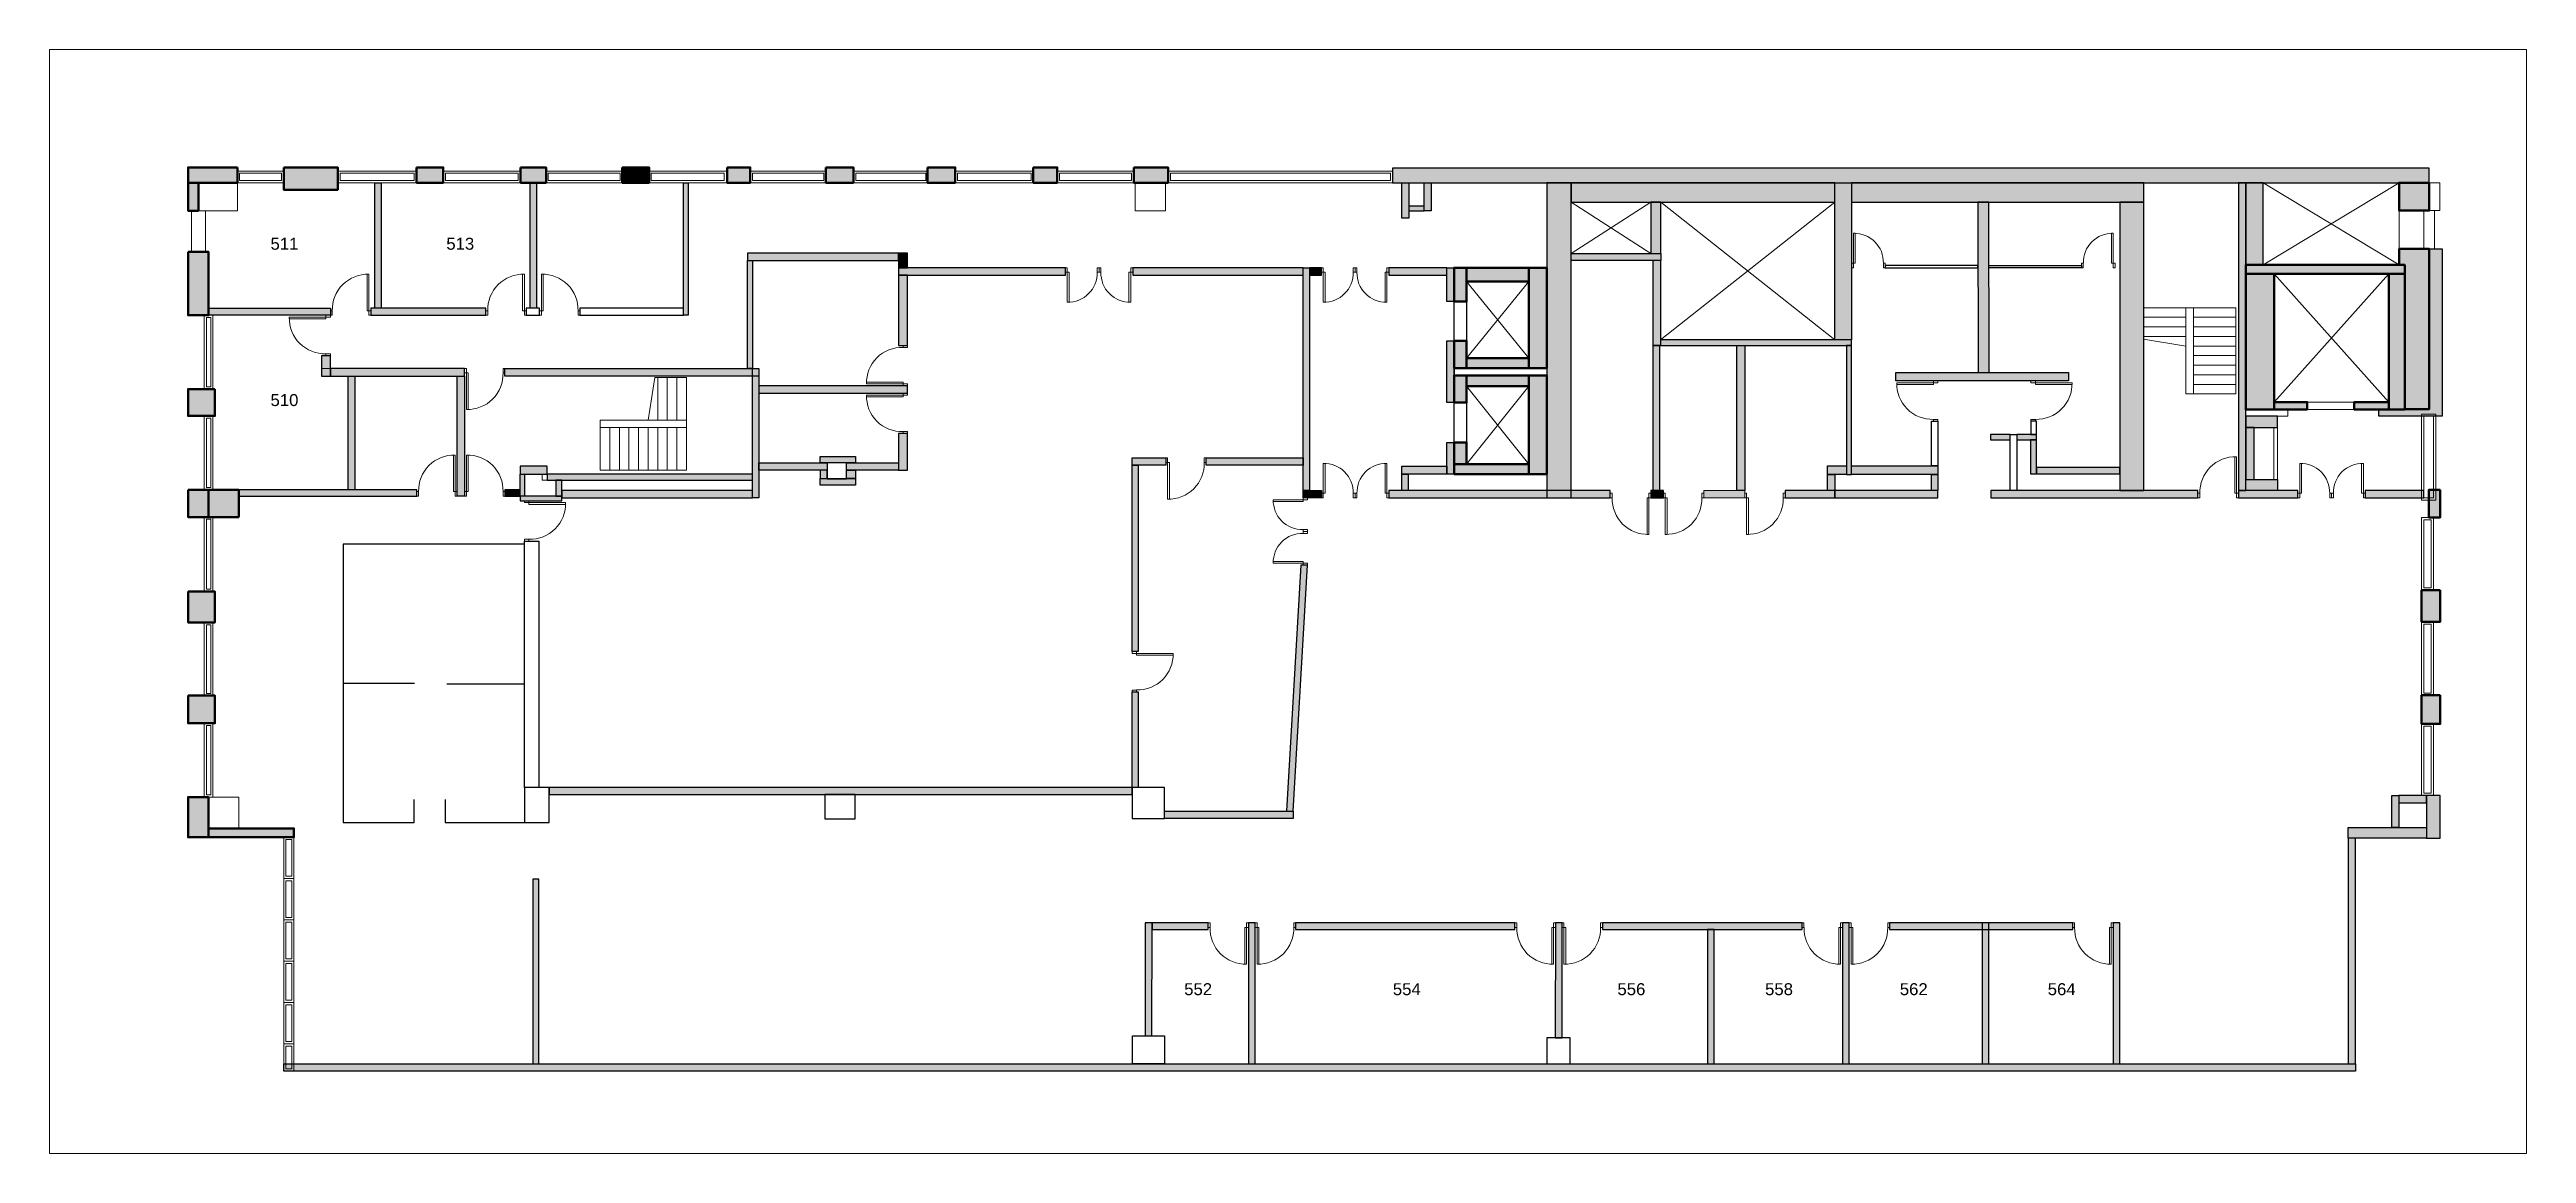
# Model space of a CAD drawing. Header units: millimetres. Extents: x 828494 to 5219521, y -272453 to 431064.
# Drawn here: x 2578504 to 2633695, y 48938 to 73535 of the extents above; entities that cross this region are included whole.
import ezdxf

# ---------------------------------------------------------------- set-up
doc = ezdxf.new("R2010")
doc.units = ezdxf.units.MM
doc.header["$LTSCALE"] = 5
doc.header["$MEASUREMENT"] = 0
doc.linetypes.add('1', pattern=[0])
for name, color, linetype, lineweight in [('Column-Mobius', 1, 'Continuous', 35), ('Elevation dark-Mobius', 40, 'Continuous', 18), ('Off-Mobius', 131, 'Continuous', 9), ('Sheet anno-Mobius', 7, '1', 13), ('Wall 150-Mobius', 50, 'Continuous', 30)]:
    doc.layers.add(name, color=color, linetype=linetype, lineweight=lineweight)
doc.styles.add('mobius1', font='arial.ttf')

msp = doc.modelspace()

# ---------------------------------------------------------------- texts
at = {"layer": 'Elevation dark-Mobius', "char_height": 266.7, "attachment_point": 1, "style": 'mobius1'}
for s, insert in [('511', (2583428, 69341.5)), ('513', (2587345, 69341.5)), ('510', (2583428, 65858.3)), ('552', (2603786.5, 52731.8)), ('554', (2608436, 52731.8)), ('556', (2613440.5, 52731.8)), ('558', (2616730, 52731.8)), ('562', (2619732, 52731.8)), ('564', (2623027.5, 52731.8))]:
    msp.add_mtext_dynamic_manual_height_columns(s, width=2395.5, gutter_width=1, heights=[0], dxfattribs=dict(at, insert=insert))

# ---------------------------------------------------------------- blocks, each defined once
blk = doc.blocks.new('*U73')
for points in [[(-900, 100), (-858, 100), (-858, 0), (-900, 0)], [(0, 100), (-42, 100), (-42, 0), (0, 0)], [(-42, 0), (-42, -816), (-82, -816), (-82, 0)]]:
    blk.add_lwpolyline(points, close=True)
blk.add_arc((-65, -23), 793, 178.3123, 271.6877)
blk = doc.blocks.new('*U74')
for points in [[(0, 100), (42, 100), (42, 0), (0, 0)], [(900, 100), (858, 100), (858, 0), (900, 0)], [(42, 0), (42, -816), (82, -816), (82, 0)]]:
    blk.add_lwpolyline(points, close=True)
blk.add_arc((65, -23), 793, 268.3123, 1.6877)
blk = doc.blocks.new('*U77')
for points in [[(42, 0), (42, 816), (82, 816), (82, 0)], [(0, -100), (42, -100), (42, 0), (0, 0)], [(900, -100), (858, -100), (858, 0), (900, 0)]]:
    blk.add_lwpolyline(points, close=True)
blk.add_arc((65, 23), 793, 358.3123, 91.6877)
blk = doc.blocks.new('*U78')
for points in [[(-750, 100), (-708, 100), (-708, 0), (-750, 0)], [(0, 100), (-42, 100), (-42, 0), (0, 0)], [(-42, 0), (-42, -666), (-82, -666), (-82, 0)]]:
    blk.add_lwpolyline(points, close=True)
blk.add_arc((-61, -19), 647, 178.3123, 271.6877)
blk = doc.blocks.new('*U79')
for points in [[(-42, 0), (-42, 816), (-82, 816), (-82, 0)], [(-900, -100), (-858, -100), (-858, 0), (-900, 0)], [(0, -100), (-42, -100), (-42, 0), (0, 0)]]:
    blk.add_lwpolyline(points, close=True)
blk.add_arc((-65, 23), 793, 88.3123, 181.6877)
blk = doc.blocks.new('*U80')
for points in [[(42, 0), (42, 816), (82, 816), (82, 0)], [(0, -100), (42, -100), (42, 0), (0, 0)], [(900, -100), (858, -100), (858, 0), (900, 0)]]:
    blk.add_lwpolyline(points, close=True)
blk.add_arc((65, 23), 793, 358.3123, 91.6877)
blk = doc.blocks.new('*U81')
for points in [[(0, 100), (42, 100), (42, 0), (0, 0)], [(900, 100), (858, 100), (858, 0), (900, 0)], [(42, 0), (42, -816), (82, -816), (82, 0)]]:
    blk.add_lwpolyline(points, close=True)
blk.add_arc((65, -23), 793, 268.3123, 1.6877)
blk = doc.blocks.new('*U82')
for points in [[(-900, 100), (-858, 100), (-858, 0), (-900, 0)], [(0, 100), (-42, 100), (-42, 0), (0, 0)], [(-42, 0), (-42, -816), (-82, -816), (-82, 0)]]:
    blk.add_lwpolyline(points, close=True)
blk.add_arc((-65, -23), 793, 178.3123, 271.6877)
blk = doc.blocks.new('*U83')
for points in [[(-42, 0), (-42, 666), (-82, 666), (-82, 0)], [(-750, -100), (-708, -100), (-708, 0), (-750, 0)], [(0, -100), (-42, -100), (-42, 0), (0, 0)]]:
    blk.add_lwpolyline(points, close=True)
blk.add_arc((-61, 19), 647, 88.3123, 181.6877)
blk = doc.blocks.new('*U75')
for points in [[(-42, 0), (-42, 816), (-82, 816), (-82, 0)], [(-900, -100), (-858, -100), (-858, 0), (-900, 0)], [(0, -100), (-42, -100), (-42, 0), (0, 0)]]:
    blk.add_lwpolyline(points, close=True)
blk.add_arc((-65, 23), 793, 88.3123, 181.6877)
blk = doc.blocks.new('*U84')
for points in [[(-750, 100), (-708, 100), (-708, 0), (-750, 0)], [(0, 100), (-42, 100), (-42, 0), (0, 0)], [(-42, 0), (-42, -666), (-82, -666), (-82, 0)]]:
    blk.add_lwpolyline(points, close=True)
blk.add_arc((-61, -19), 647, 178.3123, 271.6877)

# ---------------------------------------------------------------- hatches: boundary and pattern name
at = {"layer": 'Sheet anno-Mobius', "true_color": 0x000000}
h = msp.add_hatch(color=18, dxfattribs=at)
h.dxf.hatch_style = 1
h.paths.add_polyline_path([(2582689.3, 70909.4), (2581592.1, 70909.4), (2581592.1, 70566.8), (2582689.3, 70566.8)])
h.paths.add_polyline_path([(2581821.3, 70566.8), (2581592.1, 70566.8), (2581592.1, 69944.7), (2581821.3, 69944.7)])
h.paths.add_polyline_path([(2583723.8, 70909.4), (2584927.5, 70909.4), (2584927.5, 70412.6), (2583723.8, 70412.6)])
h.paths.add_polyline_path([(2586681.7, 70909.4), (2587275, 70909.4), (2587275, 70566.8), (2586681.7, 70566.8)])
h.paths.add_polyline_path([(2588999.6, 70909.4), (2589567.4, 70909.4), (2589567.4, 70566.8), (2588999.6, 70566.8)])
h.paths.add_polyline_path([(2591263.7, 70909.4), (2591862, 70909.4), (2591862, 70566.8), (2591263.7, 70566.8)], flags=17)
h.paths.add_polyline_path([(2591263.7, 70909.4), (2591862, 70909.4), (2591862, 70566.8), (2591263.7, 70566.8)], flags=17)
h.paths.add_polyline_path([(2593601.6, 70909.4), (2594116.4, 70909.4), (2594116.4, 70566.8), (2593601.6, 70566.8)])
h.paths.add_polyline_path([(2595803.3, 70909.4), (2596417.6, 70909.4), (2596417.6, 70566.8), (2595803.3, 70566.8)])
h.paths.add_polyline_path([(2598064.4, 70909.4), (2598683.7, 70909.4), (2598683.7, 70566.8), (2598064.4, 70566.8)])
h.paths.add_polyline_path([(2600424.5, 70909.4), (2600959.6, 70909.4), (2600959.6, 70566.8), (2600424.5, 70566.8)])
h.paths.add_polyline_path([(2602661.8, 70909.4), (2603428.8, 70909.4), (2603428.8, 70566.8), (2602661.8, 70566.8)])
h.paths.add_polyline_path([(2610080, 68363), (2611463, 68363), (2611463, 68672.5), (2610080, 68672.5)])
h.paths.add_polyline_path([(2609802, 67917.5), (2610080, 67917.5), (2610080, 68672.5), (2609802, 68672.5)])
h.paths.add_polyline_path([(2611865.5, 68672.5), (2611463, 68672.5), (2611463, 66439.2), (2611865.5, 66439.2)])
h.paths.add_polyline_path([(2611463, 66439.2), (2610080, 66439.2), (2610080, 66656), (2611463, 66656)])
h.paths.add_polyline_path([(2609802, 66439.2), (2610080, 66439.2), (2610080, 67045.5), (2609802, 67045.5)])
h.paths.add_polyline_path([(2610080, 66036), (2611463, 66036), (2611463, 66273.2), (2610080, 66273.2)])
h.paths.add_polyline_path([(2609802, 65667), (2610080, 65667), (2610080, 66273.2), (2609802, 66273.2)])
h.paths.add_polyline_path([(2611865.5, 66273.2), (2611463, 66273.2), (2611463, 64076), (2611865.5, 64076)])
h.paths.add_polyline_path([(2611463, 64076), (2609802, 64076), (2609802, 64292.8), (2611463, 64292.8)])
h.paths.add_polyline_path([(2609802, 64292.8), (2610080, 64292.8), (2610080, 64780), (2609802, 64780)])
h.paths.add_polyline_path([(2630982.5, 68734.5), (2627439.5, 68734.5), (2627439.5, 68535.5), (2630982.5, 68535.5)])
h.paths.add_polyline_path([(2628076, 68535.5), (2627439.5, 68535.5), (2627439.5, 65514.5), (2628076, 65514.5)])
h.paths.add_polyline_path([(2630982.5, 68535.5), (2630626, 68535.5), (2630626, 65514.5), (2630982.5, 65514.5)])
h.paths.add_polyline_path([(2628809, 65514.5), (2628076, 65514.5), (2628076, 65680), (2628809, 65680)])
h.paths.add_polyline_path([(2630626, 65514.5), (2629856.8, 65514.5), (2629856.8, 65680), (2630626, 65680)])
h.paths.add_polyline_path([(2631527.1, 70566.8), (2630858, 70566.8), (2630858, 69948.5), (2631527.1, 69948.5)])
h.paths.add_polyline_path([(2631775.5, 63727.5), (2631521, 63727.5), (2631521, 63108.5), (2631775.5, 63108.5)])
h.paths.add_polyline_path([(2631775.5, 61489), (2631357.5, 61489), (2631357.5, 60784.5), (2631775.5, 60784.5)])
h.paths.add_polyline_path([(2631775.5, 59146.5), (2631357.5, 59146.5), (2631357.5, 58509.5), (2631775.5, 58509.5)])
edge = h.paths.add_edge_path()
edge.add_line((2631410, 69092.5), (2630858, 69092.5))
edge.add_line((2630858, 69092.5), (2630858, 68734.5))
edge.add_line((2630858, 68734.5), (2630982.5, 68734.5))
edge.add_line((2630982.5, 68734.5), (2630982.5, 65525))
edge.add_line((2630982.5, 65525), (2631528, 65525))
edge.add_line((2631528, 65525), (2631528, 69092.5))
edge.add_line((2631528, 69092.5), (2630866.5, 69092.5))
h = msp.add_hatch(color=18, dxfattribs=at)
h.dxf.hatch_style = 1
h.paths.add_polyline_path([(2585893, 70566.8), (2585754.5, 70566.8), (2585754.5, 67772), (2585893, 67772)])
h.paths.add_polyline_path([(2584762.5, 67713.5), (2584762.5, 67772), (2582046.3, 67772), (2582046.3, 67613.5), (2582146, 67613.5), (2584762.5, 67613.5)])
h.paths.add_polyline_path([(2588225.6, 67772), (2585662.5, 67772), (2585662.5, 67613.5), (2588225.6, 67613.5)])
h.paths.add_polyline_path([(2589352.8, 70566.8), (2589214.3, 70566.8), (2589214.3, 67772), (2589352.8, 67772)])
h.paths.add_polyline_path([(2592736, 70566.8), (2592631, 70566.8), (2592631, 67613.5), (2592736, 67613.5)])
h.paths.add_polyline_path([(2608431, 70566.8), (2631527.1, 70566.8), (2631527.1, 70889.4), (2608431, 70889.4)])
h.paths.add_polyline_path([(2608789, 69779.5), (2608635.5, 69779.5), (2608635.5, 70566.8), (2608789, 70566.8)])
h.paths.add_polyline_path([(2609286, 69939), (2609132.5, 69939), (2609132.5, 70566.8), (2609286, 70566.8)])
h.paths.add_polyline_path([(2608789, 69939), (2609132.5, 69939), (2609132.5, 70043.5), (2608789, 70043.5)])
h.paths.add_polyline_path([(2609802, 67917.5), (2610080, 67917.5), (2610080, 68672.5), (2609802, 68672.5)])
h.paths.add_polyline_path([(2609636, 68672.5), (2609802, 68672.5), (2609802, 67917.5), (2609636, 67917.5)])
h.paths.add_polyline_path([(2608343.5, 68510), (2609636, 68510), (2609636, 68672.5), (2608343.5, 68672.5)])
h.paths.add_polyline_path([(2609636, 67045.5), (2609802, 67045.5), (2609802, 65667), (2609636, 65667)])
h.paths.add_polyline_path([(2608635.5, 64254.5), (2609636, 64254.5), (2609636, 64076), (2608635.5, 64076)])
h.paths.add_polyline_path([(2609636, 64780), (2609802, 64780), (2609802, 64076), (2609636, 64076)])
h.paths.add_polyline_path([(2608343.5, 63547), (2613281.5, 63547), (2613281.5, 63710), (2608343.5, 63710)])
h.paths.add_polyline_path([(2608635.5, 64076), (2608774, 64076), (2608774, 63710), (2608635.5, 63710)])
h.paths.add_polyline_path([(2606575, 63710), (2606436.5, 63710), (2606436.5, 68672.5), (2606575, 68672.5)])
h.paths.add_polyline_path([(2588652, 66430.5), (2594308.5, 66430.5), (2594308.5, 66258.6), (2588652, 66258.6)])
h.paths.add_polyline_path([(2594308.5, 63547), (2594167.5, 63547), (2594167.5, 66258.6), (2594308.5, 66258.6)])
h.paths.add_polyline_path([(2589592, 63942), (2594167.5, 63942), (2594167.5, 64075.5), (2589592, 64075.5)])
h.paths.add_polyline_path([(2589922.5, 63942), (2589785, 63942), (2589785, 63583), (2589922.5, 63583)])
h.paths.add_polyline_path([(2589592, 64252), (2588993.5, 64252), (2588993.5, 64075.5), (2589592, 64075.5)])
h.paths.add_polyline_path([(2588993.5, 64075.5), (2589086.5, 64075.5), (2589086.5, 63583), (2588993.5, 63583)])
h.paths.add_polyline_path([(2588993.5, 63481.5), (2589922.5, 63481.5), (2589922.5, 63583), (2588993.5, 63583)])
h = msp.add_hatch(color=18, dxfattribs=at)
h.dxf.hatch_style = 1
h.paths.add_polyline_path([(2591263.7, 70909.4), (2591862, 70909.4), (2591862, 70566.8), (2591263.7, 70566.8)])
h = msp.add_hatch(color=18, dxfattribs=at)
h.dxf.hatch_style = 1
h.paths.add_polyline_path([(2612409.5, 70566.8), (2611865.5, 70566.8), (2611865.5, 63547), (2612409.5, 63547)])
h = msp.add_hatch(color=18, dxfattribs=at)
h.dxf.hatch_style = 1
h.paths.add_polyline_path([(2614384.5, 66941), (2614232, 66941), (2614232, 63710), (2614384.5, 63710)])
h.paths.add_polyline_path([(2614232, 66941), (2614405, 66941), (2614405, 68833), (2614232, 68833)])
h.paths.add_polyline_path([(2612409.5, 68987.5), (2614405, 68987.5), (2614405, 68833), (2612409.5, 68833)])
h.paths.add_polyline_path([(2614181.5, 68987.5), (2614405, 68987.5), (2614405, 70136.5), (2614181.5, 70136.5)])
h.paths.add_polyline_path([(2616277, 63710), (2616099.5, 63710), (2616099.5, 66941), (2616277, 66941)])
h.paths.add_polyline_path([(2615363, 63547), (2616277, 63547), (2616277, 63710), (2615363, 63710)])
h.paths.add_polyline_path([(2617177, 63547), (2618283, 63547), (2618283, 63710), (2617177, 63710)])
h.paths.add_polyline_path([(2618283, 63547), (2620579.5, 63547), (2620579.5, 63710), (2618283, 63710)])
h.paths.add_polyline_path([(2618658, 64257), (2620579.5, 64257), (2620579.5, 64068), (2618658, 64068)])
h.paths.add_polyline_path([(2618283, 63710), (2618123.5, 63710), (2618123.5, 64068), (2618283, 64068)])
h.paths.add_polyline_path([(2618123.5, 64257), (2618540.5, 64257), (2618540.5, 64068), (2618123.5, 64068)])
h.paths.add_polyline_path([(2618658, 66941), (2618540.5, 66941), (2618540.5, 64068), (2618658, 64068)])
h.paths.add_polyline_path([(2620579.5, 63710), (2620437.5, 63710), (2620437.5, 64068), (2620579.5, 64068)])
h.paths.add_polyline_path([(2621753, 64836), (2622189.5, 64836), (2622189.5, 64956), (2621753, 64956)])
h.paths.add_polyline_path([(2622338, 64836), (2622774.5, 64836), (2622774.5, 64956), (2622338, 64956)])
h.paths.add_polyline_path([(2622774.5, 64077.5), (2624635, 64077.5), (2624635, 64223), (2622774.5, 64223)])
h.paths.add_polyline_path([(2622643, 64077.5), (2622774.5, 64077.5), (2622774.5, 64836), (2622643, 64836)])
h.paths.add_polyline_path([(2621761, 63547), (2626375.5, 63547), (2626375.5, 63710), (2621761, 63710)])
h.paths.add_polyline_path([(2630102.5, 63547), (2631408, 63547), (2631408, 63710), (2630102.5, 63710)])
h.paths.add_polyline_path([(2631528, 69092.5), (2631817, 69092.5), (2631817, 65363.5), (2630407, 65363.5), (2630407, 65514.5), (2631528, 65525)])
h.paths.add_polyline_path([(2621474.5, 66342), (2621726, 66342), (2621719.2, 70136.5), (2621467.8, 70136.5)])
h.paths.add_polyline_path([(2619640, 66342), (2623487.5, 66342), (2623487.5, 66153), (2619640, 66153)])
h.paths.add_polyline_path([(2618658, 70136.5), (2625167, 70136.5), (2625167, 70566.8), (2618658, 70566.8)])
h.paths.add_polyline_path([(2625167, 70136.5), (2624635, 70136.5), (2624635, 63710), (2625167, 63710)])
h.paths.add_polyline_path([(2627828.5, 70566.8), (2627439.5, 70566.8), (2627439.5, 68734.5), (2627828.5, 68734.5)])
h.paths.add_polyline_path([(2627630.5, 65117), (2627439.5, 65117), (2627439.5, 63958), (2627630.5, 63958)])
h.paths.add_polyline_path([(2628145, 65367.5), (2627439.5, 65367.5), (2627439.5, 65117), (2628145, 65117)])
h.paths.add_polyline_path([(2627275.5, 63710), (2627439.5, 63710), (2627439.5, 70566.8), (2627275.5, 70566.8)])
h.paths.add_polyline_path([(2628145, 63710), (2627439.5, 63710), (2627439.5, 63958), (2628145, 63958)])
h.paths.add_polyline_path([(2627275.5, 63547), (2628602.5, 63547), (2628602.5, 63710), (2627275.5, 63710)])
h.paths.add_polyline_path([(2618658, 67065.5), (2618280.5, 67065.5), (2618280.5, 70566.8), (2618658, 70566.8)])
h.paths.add_polyline_path([(2614396.5, 66941), (2618658, 66941), (2618658, 67065.5), (2614396.5, 67065.5)])
h.paths.add_polyline_path([(2612409.5, 70136.5), (2618280.5, 70136.5), (2618280.5, 70566.8), (2612409.5, 70566.8)])
h = msp.add_hatch(color=18, dxfattribs=at)
h.dxf.hatch_style = 1
h.paths.add_polyline_path([(2581592.1, 69027.3), (2582046.3, 69027.3), (2582046.3, 67613.5), (2581592.1, 67613.5)])
h.paths.add_polyline_path([(2582190.8, 65969.2), (2581592.1, 65969.2), (2581592.1, 65370.7), (2582190.8, 65370.7)])
h.paths.add_polyline_path([(2581592.1, 63721.6), (2582046.3, 63721.6), (2582046.3, 63118.2), (2581592.1, 63118.2)])
h.paths.add_polyline_path([(2582719, 63118.2), (2582046.3, 63118.2), (2582046.3, 63721.6), (2582719, 63721.6)])
h.paths.add_polyline_path([(2581592.1, 61457.7), (2582190.8, 61457.7), (2582190.8, 60769.6), (2581592.1, 60769.6)])
h.paths.add_polyline_path([(2581592.1, 59139.4), (2582190.8, 59139.4), (2582190.8, 58523.4), (2581592.1, 58523.4)])
h.paths.add_polyline_path([(2582046.3, 56877.2), (2581592.1, 56877.2), (2581592.1, 55983.5), (2582046.3, 55983.5)])
h.paths.add_polyline_path([(2582046.3, 55983.5), (2583950.9, 55983.5), (2583950.9, 56179.7), (2582046.3, 56179.7)])
h = msp.add_hatch(color=18, dxfattribs=at)
h.dxf.hatch_style = 1
h.paths.add_polyline_path([(2597423.5, 69000), (2594054.5, 69000), (2594054.5, 68837.5), (2597423.5, 68837.5)])
h = msp.add_hatch(color=18, dxfattribs=at)
h.dxf.hatch_style = 1
h.paths.add_polyline_path([(2597423.5, 68672.5), (2597623, 68672.5), (2597623, 69000), (2597423.5, 69000)])
h = msp.add_hatch(color=18, dxfattribs=at)
h.dxf.hatch_style = 1
h.paths.add_polyline_path([(2631528, 69092.5), (2630858, 69092.5), (2630858, 68734.5), (2630982.5, 68734.5), (2630982.5, 65525), (2631528, 65525)])
h = msp.add_hatch(color=18, dxfattribs=at)
h.dxf.hatch_style = 1
h.paths.add_polyline_path([(2594054.5, 68837.5), (2594167.5, 68837.5), (2594167.5, 66430.5), (2594054.5, 66430.5)])
h = msp.add_hatch(color=18, dxfattribs=at)
h.dxf.hatch_style = 1
h.paths.add_polyline_path([(2597423.2, 66941.5), (2597622.8, 66941.5), (2597623, 68510), (2597423.5, 68510)])
h = msp.add_hatch(color=18, dxfattribs=at)
h.dxf.hatch_style = 1
h.paths.add_polyline_path([(2597423.5, 68510), (2601138.5, 68510), (2601138.5, 68672.5), (2597423.5, 68672.5)])
h = msp.add_hatch(color=18, dxfattribs=at)
h.dxf.hatch_style = 1
h.paths.add_polyline_path([(2602638.5, 68510), (2606436.5, 68510), (2606436.5, 68672.5), (2602638.5, 68672.5)])
h = msp.add_hatch(color=18, dxfattribs=at)
h.dxf.hatch_style = 1
h.paths.add_polyline_path([(2606843.5, 68672.5), (2606575, 68672.5), (2606575, 68510), (2606843.5, 68510)])
h = msp.add_hatch(color=18, dxfattribs=at)
h.dxf.hatch_style = 1
h.paths.add_polyline_path([(2586684.9, 63721.6), (2582719, 63721.6), (2582719, 63584.5), (2586684.9, 63584.5)])
h.paths.add_polyline_path([(2585156, 66258.6), (2585306.5, 66258.6), (2585306.5, 63721.6), (2585156, 63721.6)])
h.paths.add_polyline_path([(2587585, 66258.6), (2587752, 66258.6), (2587752, 63584.5), (2587585, 63584.5)])
h = msp.add_hatch(color=18, dxfattribs=at)
h.dxf.hatch_style = 1
h.paths.add_polyline_path([(2587752, 66430.5), (2584762.5, 66430.5), (2584762.5, 66258.6), (2587752, 66258.6)])
h.paths.add_polyline_path([(2584762.5, 66713.5), (2584566.5, 66713.5), (2584566.5, 66258.6), (2584762.5, 66258.6)])
h = msp.add_hatch(color=18, dxfattribs=at)
h.dxf.hatch_style = 1
h.paths.add_polyline_path([(2597623, 66041.5), (2594308.5, 66041.5), (2594308.5, 65879), (2597623, 65879)])
h = msp.add_hatch(color=18, dxfattribs=at)
h.dxf.hatch_style = 1
h.paths.add_polyline_path([(2597423.3, 64166.5), (2596262.5, 64166.5), (2596262.5, 64323), (2597423.3, 64323)])
h.paths.add_polyline_path([(2597423.2, 64166.5), (2597622.8, 64166.5), (2597623, 64979), (2597423.5, 64979)])
h.paths.add_polyline_path([(2596262.5, 64166.5), (2596461, 64166.5), (2596461, 63973.6), (2596262.5, 63973.6)])
h.paths.add_polyline_path([(2595673, 63973.6), (2595827.5, 63973.6), (2595827.5, 64166.5), (2595673, 64166.5)])
h.paths.add_polyline_path([(2596461, 63828.6), (2595673, 63828.6), (2595673, 63973.6), (2596461, 63973.6)])
h.paths.add_polyline_path([(2596461, 64323), (2595673, 64323), (2595673, 64468), (2596461, 64468)])
h.paths.add_polyline_path([(2595827.5, 64166.5), (2594308.5, 64166.5), (2594308.5, 64323), (2595827.5, 64323)])
h = msp.add_hatch(color=18, dxfattribs=at)
h.dxf.hatch_style = 1
h.paths.add_polyline_path([(2602762.5, 60122.5), (2602624, 60122.5), (2602624, 64271), (2602762.5, 64271)])
h.paths.add_polyline_path([(2602762.5, 57094.5), (2602624, 57094.5), (2602624, 59222.5), (2602762.5, 59222.5)])
h.paths.add_polyline_path([(2602624, 57094.5), (2589637.5, 57094.5), (2589637.5, 56934), (2602624, 56934)])
h = msp.add_hatch(color=18, dxfattribs=at)
h.dxf.hatch_style = 1
h.paths.add_polyline_path([(2602624, 64434), (2603375.5, 64434), (2603375.5, 64271), (2602624, 64271)])
h = msp.add_hatch(color=18, dxfattribs=at)
h.dxf.hatch_style = 1
h.paths.add_polyline_path([(2604275.5, 64434), (2606436.5, 64434), (2606436.5, 64271), (2604275.5, 64271)])
h = msp.add_hatch(color=18, dxfattribs=at)
h.dxf.hatch_style = 1
h.paths.add_polyline_path([(2588652.1, 63584.5), (2588993.5, 63584.5), (2588993.5, 63721.6), (2588652.1, 63721.6)])
h = msp.add_hatch(color=18, dxfattribs=at)
h.dxf.hatch_style = 1
h.paths.add_polyline_path([(2589922.5, 63547), (2594167.5, 63547), (2594167.5, 63710), (2589922.5, 63710)])
h = msp.add_hatch(color=18, dxfattribs=at)
h.dxf.hatch_style = 1
h.paths.add_polyline_path([(2606436.5, 63710), (2606843.5, 63710), (2606843.5, 63547), (2606436.5, 63547)])
h = msp.add_hatch(color=18, dxfattribs=at)
h.dxf.hatch_style = 1
h.paths.add_polyline_path([(2614181.5, 63547), (2614463, 63547), (2614463, 63710), (2614181.5, 63710)])
h = msp.add_hatch(color=18, dxfattribs=at)
h.dxf.hatch_style = 1
h.paths.add_polyline_path([(2606536.5, 62047), (2606386.2, 62047), (2606067.8, 56572.7), (2606217.5, 56564)])
h.paths.add_polyline_path([(2603348, 56564), (2606217.5, 56564), (2606217.5, 56401), (2603348, 56401)])
h = msp.add_hatch(color=18, dxfattribs=at)
h.dxf.hatch_style = 1
h.paths.add_polyline_path([(2629882, 55963), (2629719.5, 55963), (2629719.5, 50933), (2629882, 50933)])
h.paths.add_polyline_path([(2631465.5, 55963), (2629719.5, 55963), (2629719.5, 56201), (2631465.5, 56201)])
h.paths.add_polyline_path([(2631775.5, 56915.5), (2631465.5, 56915.5), (2631465.5, 55963), (2631775.5, 55963)])
h.paths.add_polyline_path([(2630695, 56915.5), (2630850, 56915.5), (2630850, 56201), (2630695, 56201)])
h.paths.add_polyline_path([(2631465.5, 56915.5), (2630850, 56915.5), (2630850, 56754), (2631465.5, 56754)])
h = msp.add_hatch(color=18, dxfattribs=at)
h.dxf.hatch_style = 1
h.paths.add_polyline_path([(2624635, 54073), (2624485, 54073), (2624483, 50933), (2624633, 50933)])
h.paths.add_polyline_path([(2621715.5, 54073), (2621565.5, 54073), (2621563.5, 50933), (2621713.5, 50933)])
h.paths.add_polyline_path([(2618605, 54073), (2618455, 54073), (2618453, 50933), (2618603, 50933)])
h.paths.add_polyline_path([(2612207, 54073), (2612057, 54073), (2612055, 51511), (2612205, 51511)])
h.paths.add_polyline_path([(2611156.9, 54073), (2606270.1, 54073), (2606270.1, 53927.5), (2611156.9, 53927.5)])
h.paths.add_polyline_path([(2605370.1, 54073), (2605220.1, 54073), (2605218.1, 50933), (2605368.1, 50933)])
h.paths.add_polyline_path([(2603069.5, 54073), (2602919.5, 54073), (2602917.5, 51557.5), (2603067.5, 51557.5)])
h.paths.add_polyline_path([(2604320, 54073), (2603069.5, 54073), (2603069.5, 53927.5), (2604320, 53927.5)])
h.paths.add_polyline_path([(2629882, 50774.8), (2583721.5, 50774.8), (2583721.5, 50933), (2629882, 50933)])
h.paths.add_polyline_path([(2589406, 55053), (2589271.5, 55053), (2589271.5, 50933), (2589406, 50933)])
h.paths.add_polyline_path([(2617555, 54073), (2613107.1, 54073), (2613107.1, 53927.5), (2617555, 53927.5)])
h = msp.add_hatch(color=18, dxfattribs=at)
h.dxf.hatch_style = 1
h.paths.add_polyline_path([(2615596.9, 53927.5), (2615446.9, 53927.5), (2615444.9, 50933), (2615594.9, 50933)])
h = msp.add_hatch(color=18, dxfattribs=at)
h.dxf.hatch_style = 1
h.paths.add_polyline_path([(2623585, 54073), (2619505, 54073), (2619505, 53927.5), (2623585, 53927.5)])

# ---------------------------------------------------------------- linework, layer by layer
at = {"color": 240, "lineweight": 50, "true_color": 0xed1f24}
for points in [[(2591263.7, 70909.4), (2591862, 70909.4), (2591862, 70566.8), (2591263.7, 70566.8)], [(2598064.4, 70909.4), (2598683.7, 70909.4), (2598683.7, 70566.8), (2598064.4, 70566.8)], [(2600424.5, 70909.4), (2600959.6, 70909.4), (2600959.6, 70566.8), (2600424.5, 70566.8)]]:
    msp.add_lwpolyline(points, close=True, dxfattribs=at)
at = {"layer": 'Column-Mobius', "color": 18, "lineweight": 50, "true_color": 0x000000}
for points in [[(2582689.3, 70909.4), (2581592.1, 70909.4), (2581592.1, 70566.8), (2582689.3, 70566.8)], [(2583723.8, 70909.4), (2584927.5, 70909.4), (2584927.5, 70412.6), (2583723.8, 70412.6)], [(2586681.7, 70909.4), (2587275, 70909.4), (2587275, 70566.8), (2586681.7, 70566.8)], [(2588999.6, 70909.4), (2589567.4, 70909.4), (2589567.4, 70566.8), (2588999.6, 70566.8)], [(2588999.6, 70909.4), (2589567.4, 70909.4), (2589567.4, 70566.8), (2588999.6, 70566.8)], [(2591263.7, 70909.4), (2591862, 70909.4), (2591862, 70566.8), (2591263.7, 70566.8)], [(2593601.6, 70909.4), (2594116.4, 70909.4), (2594116.4, 70566.8), (2593601.6, 70566.8)], [(2595803.3, 70909.4), (2596417.6, 70909.4), (2596417.6, 70566.8), (2595803.3, 70566.8)], [(2595803.3, 70909.4), (2596417.6, 70909.4), (2596417.6, 70566.8), (2595803.3, 70566.8)], [(2598064.4, 70909.4), (2598683.7, 70909.4), (2598683.7, 70566.8), (2598064.4, 70566.8)], [(2600424.5, 70909.4), (2600959.6, 70909.4), (2600959.6, 70566.8), (2600424.5, 70566.8)], [(2602661.8, 70909.4), (2603428.8, 70909.4), (2603428.8, 70566.8), (2602661.8, 70566.8)], [(2602661.8, 70909.4), (2603428.8, 70909.4), (2603428.8, 70566.8), (2602661.8, 70566.8)], [(2581821.3, 70566.8), (2581592.1, 70566.8), (2581592.1, 69944.7), (2581821.3, 69944.7)], [(2631527.1, 70566.8), (2630858, 70566.8), (2630858, 69948.5), (2631527.1, 69948.5)], [(2581592.1, 69027.3), (2582046.3, 69027.3), (2582046.3, 67613.5), (2581592.1, 67613.5)], [(2609802, 67917.5), (2610080, 67917.5), (2610080, 68672.5), (2609802, 68672.5)], [(2610080, 68363), (2611463, 68363), (2611463, 68672.5), (2610080, 68672.5)], [(2611865.5, 68672.5), (2611463, 68672.5), (2611463, 66439.2), (2611865.5, 66439.2)], [(2630982.5, 68734.5), (2627439.5, 68734.5), (2627439.5, 68535.5), (2630982.5, 68535.5)], [(2628076, 68535.5), (2627439.5, 68535.5), (2627439.5, 65514.5), (2628076, 65514.5)], [(2630982.5, 68535.5), (2630626, 68535.5), (2630626, 65514.5), (2630982.5, 65514.5)], [(2609802, 66439.2), (2610080, 66439.2), (2610080, 67045.5), (2609802, 67045.5)], [(2609802, 65667), (2610080, 65667), (2610080, 66273.2), (2609802, 66273.2)], [(2611463, 66439.2), (2610080, 66439.2), (2610080, 66656), (2611463, 66656)], [(2610080, 66036), (2611463, 66036), (2611463, 66273.2), (2610080, 66273.2)], [(2611865.5, 66273.2), (2611463, 66273.2), (2611463, 64076), (2611865.5, 64076)], [(2582190.8, 65969.2), (2581592.1, 65969.2), (2581592.1, 65370.7), (2582190.8, 65370.7)], [(2628809, 65514.5), (2628076, 65514.5), (2628076, 65680), (2628809, 65680)], [(2630626, 65514.5), (2629856.8, 65514.5), (2629856.8, 65680), (2630626, 65680)], [(2609802, 64292.8), (2610080, 64292.8), (2610080, 64780), (2609802, 64780)], [(2611463, 64076), (2609802, 64076), (2609802, 64292.8), (2611463, 64292.8)], [(2581592.1, 63721.6), (2582046.3, 63721.6), (2582046.3, 63118.2), (2581592.1, 63118.2)], [(2582719, 63118.2), (2582046.3, 63118.2), (2582046.3, 63721.6), (2582719, 63721.6)], [(2631775.5, 63727.5), (2631521, 63727.5), (2631521, 63108.5), (2631775.5, 63108.5)], [(2581592.1, 61457.7), (2582190.8, 61457.7), (2582190.8, 60769.6), (2581592.1, 60769.6)], [(2631775.5, 61489), (2631357.5, 61489), (2631357.5, 60784.5), (2631775.5, 60784.5)], [(2581592.1, 59139.4), (2582190.8, 59139.4), (2582190.8, 58523.4), (2581592.1, 58523.4)], [(2631775.5, 59146.5), (2631357.5, 59146.5), (2631357.5, 58509.5), (2631775.5, 58509.5)], [(2582046.3, 56877.2), (2581592.1, 56877.2), (2581592.1, 55983.5), (2582046.3, 55983.5)], [(2582046.3, 55983.5), (2583950.9, 55983.5), (2583950.9, 56179.7), (2582046.3, 56179.7)]]:
    msp.add_lwpolyline(points, close=True, dxfattribs=at)
msp.add_lwpolyline([(2631410, 69092.5), (2630858, 69092.5), (2630858, 68734.5), (2630982.5, 68734.5), (2630982.5, 65525), (2631528, 65525), (2631528, 69092.5), (2630866.5, 69092.5)], dxfattribs=at)
at = {"layer": 'Elevation dark-Mobius'}
for p, q in [((2581592.1, 70909.4), (2582689.3, 70909.4)), ((2603428.8, 70909.4), (2602661.8, 70909.4)), ((2612409.5, 70136.5), (2614181.5, 68987.5)), ((2614181.5, 70136.5), (2612409.5, 68987.5)), ((2614396.5, 67065.5), (2618280.5, 70136.5)), ((2614405, 70136.5), (2618280.5, 67065.5)), ((2627828.5, 70566.8), (2630858, 68734.5)), ((2630858, 70566.8), (2627828.5, 68734.5)), ((2630858, 69948.5), (2630858, 69092.5)), ((2628076, 68535.5), (2630626, 65680)), ((2628076, 65680), (2630626, 68535.5)), ((2610080, 66656), (2611463, 68363)), ((2610080, 68363), (2611463, 66656)), ((2610080, 66036), (2611463, 64292.8)), ((2610080, 64292.8), (2611463, 66036))]:
    msp.add_line(p, q, dxfattribs=at)
for points in [[(2578504, 73535), (2633695, 73535), (2633695, 48938), (2578504, 48938)], [(2582689.3, 70828.3), (2583723.8, 70828.3), (2583723.8, 70566.8), (2582689.3, 70566.8)], [(2582739.3, 70778.3), (2583673.8, 70778.3), (2583673.8, 70616.8), (2582739.3, 70616.8)], [(2584927.5, 70828.3), (2586681.7, 70828.3), (2586681.7, 70566.8), (2584927.5, 70566.8)], [(2584977.5, 70778.3), (2586631.7, 70778.3), (2586631.7, 70616.8), (2584977.5, 70616.8)], [(2587275, 70828.3), (2588999.6, 70828.3), (2588999.6, 70566.8), (2587275, 70566.8)], [(2587325, 70778.3), (2588949.6, 70778.3), (2588949.6, 70616.8), (2587325, 70616.8)], [(2589567.4, 70828.3), (2591263.7, 70828.3), (2591263.7, 70566.8), (2589567.4, 70566.8)], [(2589617.4, 70778.3), (2591218, 70778.3), (2591218, 70616.8), (2589617.4, 70616.8)], [(2591862, 70828.3), (2593601.6, 70828.3), (2593601.6, 70566.8), (2591862, 70566.8)], [(2591912, 70778.3), (2593536.6, 70778.3), (2593536.6, 70616.8), (2591912, 70616.8)], [(2594116.4, 70828.3), (2595803.3, 70828.3), (2595803.3, 70566.8), (2594116.4, 70566.8)], [(2594166.4, 70778.3), (2595759, 70778.3), (2595759, 70616.8), (2594166.4, 70616.8)], [(2596417.6, 70828.3), (2598064.4, 70828.3), (2598064.4, 70566.8), (2596417.6, 70566.8)], [(2596467.6, 70778.3), (2598031, 70778.3), (2598031, 70616.8), (2596467.6, 70616.8)], [(2598683.7, 70566.8), (2600424.5, 70566.8), (2600424.5, 70828.3), (2598683.7, 70828.3)], [(2598733.7, 70616.8), (2600374.5, 70616.8), (2600374.5, 70778.3), (2598733.7, 70778.3)], [(2600959.6, 70566.8), (2602661.8, 70566.8), (2602661.8, 70828.3), (2600959.6, 70828.3)], [(2601009.6, 70616.8), (2602611.8, 70616.8), (2602611.8, 70778.3), (2601009.6, 70778.3)], [(2603428.8, 70566.8), (2608431, 70566.8), (2608431, 70828.3), (2603428.8, 70828.3)], [(2603478.8, 70616.8), (2608381, 70616.8), (2608381, 70778.3), (2603478.8, 70778.3)], [(2582689.3, 69944.7), (2581821.3, 69944.7), (2581821.3, 70566.8), (2582689.3, 70566.8)], [(2603368, 69944.7), (2602692.5, 69944.7), (2602692.5, 70566.8), (2603368, 70566.8)], [(2631527.1, 70566.8), (2631762, 70566.8), (2631762, 69948.5), (2631527.1, 69948.5)], [(2581664, 69944.7), (2581975.5, 69944.7), (2581975.5, 69027.3), (2581664, 69027.3)], [(2631644.5, 69948.5), (2631410, 69948.5), (2631410, 69092.5), (2631644.5, 69092.5)], [(2582146, 67613.5), (2581951, 67613.5), (2581951, 65969.2), (2582146, 65969.2)], [(2582096, 67563.5), (2582001, 67563.5), (2582001, 66019.2), (2582096, 66019.2)], [(2626108.5, 67782), (2626108.5, 67568.5), (2625162, 67568.5), (2625162, 67782)], [(2626108.5, 67568.5), (2626108.5, 67355), (2625162, 67355), (2625162, 67568.5)], [(2626108.5, 67355), (2626108.5, 67141.5), (2625162, 67141.5), (2625162, 67355)], [(2626273.5, 67782), (2626273.5, 65860.5), (2626108.5, 65860.5), (2626108.5, 67782)], [(2626273.5, 67782), (2626273.5, 67568.5), (2627220, 67568.5), (2627220, 67782)], [(2626273.5, 67568.5), (2626273.5, 67355), (2627220, 67355), (2627220, 67568.5)], [(2626273.5, 67355), (2626273.5, 67141.5), (2627220, 67141.5), (2627220, 67355)], [(2626108.5, 67141.5), (2626108.5, 66928), (2625162, 67079.2), (2625162, 67141.5)], [(2626273.5, 67141.5), (2626273.5, 66928), (2627220, 66928), (2627220, 67141.5)], [(2626273.5, 66928), (2626273.5, 66714.5), (2627220, 66714.5), (2627220, 66928)], [(2584566.5, 66258.6), (2587752, 66258.6), (2587752, 66430.5), (2584566.5, 66430.5)], [(2626273.5, 66714.5), (2626273.5, 66501), (2627220, 66501), (2627220, 66714.5)], [(2626273.5, 66501), (2626273.5, 66287.5), (2627220, 66287.5), (2627220, 66501)], [(2626273.5, 66287.5), (2626273.5, 66074), (2627220, 66074), (2627220, 66287.5)], [(2592055.8, 65278), (2591842.2, 65278), (2591993.5, 66224.5), (2592055.8, 66224.5)], [(2592269.2, 65278), (2592055.8, 65278), (2592055.8, 66224.5), (2592269.2, 66224.5)], [(2592482.8, 65278), (2592269.2, 65278), (2592269.2, 66224.5), (2592482.8, 66224.5)], [(2592696.2, 65278), (2592482.8, 65278), (2592482.8, 66224.5), (2592696.2, 66224.5)], [(2626273.5, 66074), (2626273.5, 65860.5), (2627220, 65860.5), (2627220, 66074)], [(2628809, 65680), (2629856.8, 65680), (2629856.8, 65514.5), (2628809, 65514.5)], [(2582146, 65370.7), (2581951, 65370.7), (2581951, 63726.4), (2582146, 63726.4)], [(2582096, 65320.7), (2582001, 65320.7), (2582001, 63776.4), (2582096, 63776.4)], [(2592696.2, 65113), (2590774.8, 65113), (2590774.8, 65278), (2592696.2, 65278)], [(2628381.5, 65514.5), (2627439.5, 65514.5), (2627439.5, 65367.5), (2628381.5, 65367.5)], [(2631672, 65413.5), (2631358, 65413.5), (2631358, 63497), (2631672, 63497)], [(2631622, 65363.5), (2631408, 65363.5), (2631408, 63547), (2631622, 63547)], [(2590988.2, 65113), (2590774.8, 65113), (2590774.8, 64166.5), (2590988.2, 64166.5)], [(2591201.8, 65113), (2590988.2, 65113), (2590988.2, 64166.5), (2591201.8, 64166.5)], [(2591415.2, 65113), (2591201.8, 65113), (2591201.8, 64166.5), (2591415.2, 64166.5)], [(2591628.8, 65113), (2591415.2, 65113), (2591415.2, 64166.5), (2591628.8, 64166.5)], [(2591842.2, 65113), (2591628.8, 65113), (2591628.8, 64166.5), (2591842.2, 64166.5)], [(2592055.8, 65113), (2591842.2, 65113), (2591842.2, 64166.5), (2592055.8, 64166.5)], [(2592269.2, 65113), (2592055.8, 65113), (2592055.8, 64166.5), (2592269.2, 64166.5)], [(2592482.8, 65113), (2592269.2, 65113), (2592269.2, 64166.5), (2592482.8, 64166.5)], [(2592696.2, 65113), (2592482.8, 65113), (2592482.8, 64166.5), (2592696.2, 64166.5)], [(2628145, 65117), (2628067, 65117), (2628067, 63958), (2628145, 63958)], [(2589484, 63942), (2589592, 63942), (2589592, 64075.5), (2589484, 64075.5)], [(2612409.5, 63547), (2613281.5, 63547), (2613281.5, 63710), (2612409.5, 63710)], [(2615363, 63547), (2616277, 63547), (2616277, 63710), (2615363, 63710)], [(2582146, 63118.2), (2581951, 63118.2), (2581949.8, 61457.7), (2582144.8, 61457.7)], [(2582096, 63068.2), (2582001, 63068.2), (2581999.8, 61507.7), (2582094.8, 61507.7)], [(2631357.5, 63108.5), (2631623.5, 63108.5), (2631623.5, 61489), (2631357.5, 61489)], [(2631407.5, 63058.5), (2631573.5, 63058.5), (2631573.5, 61539), (2631407.5, 61539)], [(2582146, 60769.6), (2581951, 60769.6), (2581949.8, 59139.4), (2582144.8, 59139.4)], [(2582096, 60719.6), (2582001, 60719.6), (2581999.8, 59189.4), (2582094.8, 59189.4)], [(2631357.5, 60784.5), (2631620.5, 60784.5), (2631620.5, 59146.5), (2631357.5, 59146.5)], [(2631357.5, 60784.5), (2631620.5, 60784.5), (2631620.5, 59146.5), (2631357.5, 59146.5)], [(2631407.5, 60734.5), (2631570.5, 60734.5), (2631570.5, 59196.5), (2631407.5, 59196.5)], [(2582146, 58523.4), (2581951, 58523.4), (2581949.8, 56877.2), (2582144.8, 56877.2)], [(2631357.5, 58509.5), (2631620.5, 58509.5), (2631620.5, 56915.5), (2631357.5, 56915.5)], [(2582096, 58473.4), (2582001, 58473.4), (2581999.8, 56927.2), (2582094.8, 56927.2)], [(2631407.5, 58459.5), (2631570.5, 58459.5), (2631570.5, 56965.5), (2631407.5, 56965.5)], [(2582718.5, 56877.2), (2582046.3, 56877.2), (2582046.3, 56179.7), (2582718.5, 56179.7)], [(2583721.5, 50933), (2583950.9, 50933), (2583950.9, 55983.5), (2583721.5, 55983.5)], [(2583721.5, 55063), (2583950.9, 55063), (2583950.9, 55983.5), (2583721.5, 55983.5)], [(2583771.5, 55113), (2583900.9, 55113), (2583900.9, 55933.5), (2583771.5, 55933.5)], [(2583721.5, 54142.5), (2583950.9, 54142.5), (2583950.9, 55063), (2583721.5, 55063)], [(2583771.5, 54192.5), (2583900.9, 54192.5), (2583900.9, 55013), (2583771.5, 55013)], [(2583721.5, 53222), (2583950.9, 53222), (2583950.9, 54142.5), (2583721.5, 54142.5)], [(2583771.5, 53272), (2583900.9, 53272), (2583900.9, 54092.5), (2583771.5, 54092.5)], [(2583721.5, 52301.5), (2583950.9, 52301.5), (2583950.9, 53222), (2583721.5, 53222)], [(2583771.5, 52351.5), (2583900.9, 52351.5), (2583900.9, 53172), (2583771.5, 53172)], [(2583721.5, 51381), (2583950.9, 51381), (2583950.9, 52301.5), (2583721.5, 52301.5)], [(2583771.5, 51431), (2583900.9, 51431), (2583900.9, 52251.5), (2583771.5, 52251.5)], [(2583721.5, 50774.8), (2583950.9, 50774.8), (2583950.9, 51381), (2583721.5, 51381)], [(2583771.5, 50824.8), (2583900.9, 50824.8), (2583900.9, 51331), (2583771.5, 51331)]]:
    msp.add_lwpolyline(points, close=True, dxfattribs=at)
msp.add_lwpolyline([(2627439.5, 68734.5), (2627439.5, 65514.5)], dxfattribs=at)
at = {"layer": 'Wall 150-Mobius'}
for p, q in [((2585046, 62516), (2585046, 56313)), ((2589086.5, 62516), (2585046, 62516)), ((2585046, 59414.5), (2586636.5, 59414.5)), ((2587354, 59398.5), (2589086.5, 59398.5)), ((2585046, 56313), (2586631.5, 56313)), ((2586631.5, 56313), (2586631.5, 56822)), ((2587317.5, 56822), (2587317.5, 56313)), ((2587317.5, 56313), (2589086.5, 56313))]:
    msp.add_line(p, q, dxfattribs=at)
for points in [[(2608431, 70566.8), (2631527.1, 70566.8), (2631527.1, 70889.4), (2608431, 70889.4)], [(2585893, 67772), (2585754.5, 67772), (2585754.5, 70566.8), (2585893, 70566.8)], [(2589352.8, 67772), (2589214.3, 67772), (2589214.3, 70566.8), (2589352.8, 70566.8)], [(2592736, 67613.5), (2592631, 67613.5), (2592631, 70566.8), (2592736, 70566.8)], [(2608789, 69779.5), (2608635.5, 69779.5), (2608635.5, 70566.8), (2608789, 70566.8)], [(2609286, 69939), (2609132.5, 69939), (2609132.5, 70566.8), (2609286, 70566.8)], [(2612409.5, 70566.8), (2611865.5, 70566.8), (2611865.5, 63547), (2612409.5, 63547)], [(2612409.5, 70136.5), (2618280.5, 70136.5), (2618280.5, 70566.8), (2612409.5, 70566.8)], [(2614181.5, 68987.5), (2614405, 68987.5), (2614405, 70136.5), (2614181.5, 70136.5)], [(2618658, 67065.5), (2618280.5, 67065.5), (2618280.5, 70566.8), (2618658, 70566.8)], [(2618658, 70136.5), (2625167, 70136.5), (2625167, 70566.8), (2618658, 70566.8)], [(2621474.5, 66342), (2621726, 66342), (2621719.2, 70136.5), (2621467.8, 70136.5)], [(2625167, 70136.5), (2624635, 70136.5), (2624635, 63710), (2625167, 63710)], [(2627275.5, 63710), (2627439.5, 63710), (2627439.5, 70566.8), (2627275.5, 70566.8)], [(2627828.5, 70566.8), (2627439.5, 70566.8), (2627439.5, 68734.5), (2627828.5, 68734.5)], [(2608789, 69939), (2609132.5, 69939), (2609132.5, 70043.5), (2608789, 70043.5)], [(2597423.5, 69000), (2594054.5, 69000), (2594054.5, 68837.5), (2597423.5, 68837.5)], [(2597423.5, 68672.5), (2597623, 68672.5), (2597623, 69000), (2597423.5, 69000)], [(2594054.5, 68837.5), (2594167.5, 68837.5), (2594167.5, 66430.5), (2594054.5, 66430.5)], [(2597423.2, 66941.5), (2597622.8, 66941.5), (2597623, 68510), (2597423.5, 68510)], [(2597423.5, 68510), (2601138.5, 68510), (2601138.5, 68672.5), (2597423.5, 68672.5)], [(2602638.5, 68510), (2606436.5, 68510), (2606436.5, 68672.5), (2602638.5, 68672.5)], [(2606575, 63710), (2606436.5, 63710), (2606436.5, 68672.5), (2606575, 68672.5)], [(2606843.5, 68672.5), (2606575, 68672.5), (2606575, 68510), (2606843.5, 68510)], [(2608343.5, 68510), (2609636, 68510), (2609636, 68672.5), (2608343.5, 68672.5)], [(2609636, 68672.5), (2609802, 68672.5), (2609802, 67917.5), (2609636, 67917.5)], [(2612409.5, 68987.5), (2614405, 68987.5), (2614405, 68833), (2612409.5, 68833)], [(2614232, 66941), (2614405, 66941), (2614405, 68833), (2614232, 68833)], [(2619408, 68674.5), (2621470.3, 68674.5), (2621470.3, 68724.5), (2619408, 68724.5)], [(2623779, 68674.5), (2621716.7, 68674.5), (2621716.7, 68724.5), (2623779, 68724.5)], [(2609802, 67917.5), (2610080, 67917.5), (2610080, 67045.5), (2609802, 67045.5)], [(2584762.5, 67613.5), (2582046.3, 67613.5), (2582046.3, 67772), (2584762.5, 67772)], [(2585662.5, 67613.5), (2588225.6, 67613.5), (2588225.6, 67772), (2585662.5, 67772)], [(2589125.6, 67613.5), (2589422.3, 67613.5), (2589422.3, 67772), (2589125.6, 67772)], [(2590322.3, 67613.5), (2592631, 67613.5), (2592631, 67772), (2590322.3, 67772)], [(2609636, 67045.5), (2609802, 67045.5), (2609802, 65667), (2609636, 65667)], [(2614384.5, 66941), (2614232, 66941), (2614232, 63710), (2614384.5, 63710)], [(2614396.5, 66941), (2618658, 66941), (2618658, 67065.5), (2614396.5, 67065.5)], [(2616277, 63710), (2616099.5, 63710), (2616099.5, 66941), (2616277, 66941)], [(2618658, 66941), (2618540.5, 66941), (2618540.5, 64068), (2618658, 64068)], [(2584762.5, 66713.5), (2584566.5, 66713.5), (2584566.5, 66258.6), (2584762.5, 66258.6)], [(2587752, 66430.5), (2584762.5, 66430.5), (2584762.5, 66258.6), (2587752, 66258.6)], [(2585156, 66258.6), (2585306.5, 66258.6), (2585306.5, 63721.6), (2585156, 63721.6)], [(2587585, 66258.6), (2587752, 66258.6), (2587752, 63584.5), (2587585, 63584.5)], [(2588652, 66430.5), (2594308.5, 66430.5), (2594308.5, 66258.6), (2588652, 66258.6)], [(2594308.5, 63547), (2594167.5, 63547), (2594167.5, 66430.5), (2594308.5, 66430.5)], [(2609802, 66273.2), (2609802, 66439.2), (2611865.5, 66439.2), (2611865.5, 66273.2)], [(2619640, 66342), (2623487.5, 66342), (2623487.5, 66153), (2619640, 66153)], [(2597623, 66041.5), (2594308.5, 66041.5), (2594308.5, 65879), (2597623, 65879)], [(2609802, 65667), (2610080, 65667), (2610080, 64780), (2609802, 64780)], [(2620579.5, 64257), (2620437.5, 64257), (2620437.5, 65253), (2620579.5, 65253)], [(2622654.5, 65253), (2622654.5, 64956), (2622774.5, 64956), (2622774.5, 65253)], [(2628145, 65367.5), (2627439.5, 65367.5), (2627439.5, 65117), (2628145, 65117)], [(2597423.2, 64166.5), (2597622.8, 64166.5), (2597623, 64979), (2597423.5, 64979)], [(2609636, 64780), (2609802, 64780), (2609802, 64076), (2609636, 64076)], [(2621753, 64836), (2622189.5, 64836), (2622189.5, 64956), (2621753, 64956)], [(2622189.5, 64956), (2622338, 64956), (2622338, 63710), (2622189.5, 63710)], [(2622338, 64836), (2622774.5, 64836), (2622774.5, 64956), (2622338, 64956)], [(2622643, 64077.5), (2622774.5, 64077.5), (2622774.5, 64836), (2622643, 64836)], [(2627630.5, 65117), (2627439.5, 65117), (2627439.5, 63958), (2627630.5, 63958)], [(2589592, 64252), (2588993.5, 64252), (2588993.5, 64075.5), (2589592, 64075.5)], [(2588993.5, 64075.5), (2589086.5, 64075.5), (2589086.5, 63583), (2588993.5, 63583)], [(2589592, 63942), (2594167.5, 63942), (2594167.5, 64075.5), (2589592, 64075.5)], [(2595827.5, 64166.5), (2594308.5, 64166.5), (2594308.5, 64323), (2595827.5, 64323)], [(2596461, 64323), (2595673, 64323), (2595673, 64468), (2596461, 64468)], [(2595673, 63973.6), (2595827.5, 63973.6), (2595827.5, 64166.5), (2595673, 64166.5)], [(2596262.5, 64323), (2595827.5, 64323), (2595827.5, 63972), (2596262.5, 63972)], [(2597423.3, 64166.5), (2596262.5, 64166.5), (2596262.5, 64323), (2597423.3, 64323)], [(2596262.5, 64166.5), (2596461, 64166.5), (2596461, 63973.6), (2596262.5, 63973.6)], [(2602624, 64434), (2603375.5, 64434), (2603375.5, 64271), (2602624, 64271)], [(2602762.5, 60122.5), (2602624, 60122.5), (2602624, 64271), (2602762.5, 64271)], [(2604275.5, 64434), (2606436.5, 64434), (2606436.5, 64271), (2604275.5, 64271)], [(2608635.5, 64254.5), (2609636, 64254.5), (2609636, 64076), (2608635.5, 64076)], [(2608635.5, 64076), (2608774, 64076), (2608774, 63710), (2608635.5, 63710)], [(2618123.5, 64257), (2618540.5, 64257), (2618540.5, 64068), (2618123.5, 64068)], [(2618283, 63710), (2618123.5, 63710), (2618123.5, 64068), (2618283, 64068)], [(2618658, 64257), (2620579.5, 64257), (2620579.5, 64068), (2618658, 64068)], [(2620579.5, 63710), (2620437.5, 63710), (2620437.5, 64068), (2620579.5, 64068)], [(2622774.5, 64077.5), (2624635, 64077.5), (2624635, 64223), (2622774.5, 64223)], [(2586684.9, 63721.6), (2582719, 63721.6), (2582719, 63584.5), (2586684.9, 63584.5)], [(2588652.1, 63584.5), (2588993.5, 63584.5), (2588993.5, 63721.6), (2588652.1, 63721.6)], [(2588993.5, 63481.5), (2589922.5, 63481.5), (2589922.5, 63583), (2588993.5, 63583)], [(2589922.5, 63942), (2589785, 63942), (2589785, 63583), (2589922.5, 63583)], [(2589922.5, 63547), (2594167.5, 63547), (2594167.5, 63710), (2589922.5, 63710)], [(2596461, 63828.6), (2595673, 63828.6), (2595673, 63973.6), (2596461, 63973.6)], [(2606436.5, 63710), (2606843.5, 63710), (2606843.5, 63547), (2606436.5, 63547)], [(2608343.5, 63547), (2613281.5, 63547), (2613281.5, 63710), (2608343.5, 63710)], [(2614181.5, 63547), (2614463, 63547), (2614463, 63710), (2614181.5, 63710)], [(2617177, 63547), (2618283, 63547), (2618283, 63710), (2617177, 63710)], [(2618283, 63547), (2620579.5, 63547), (2620579.5, 63710), (2618283, 63710)], [(2621761, 63547), (2626375.5, 63547), (2626375.5, 63710), (2621761, 63710)], [(2627275.5, 63547), (2628602.5, 63547), (2628602.5, 63710), (2627275.5, 63710)], [(2628145, 63710), (2627439.5, 63710), (2627439.5, 63958), (2628145, 63958)], [(2630102.5, 63547), (2631408, 63547), (2631408, 63710), (2630102.5, 63710)], [(2589086.5, 62581.5), (2589406, 62581.5), (2589406, 57094.5), (2589086.5, 57094.5)], [(2602762.5, 57094.5), (2602624, 57094.5), (2602624, 59222.5), (2602762.5, 59222.5)], [(2589086.5, 56313), (2589637.5, 56313), (2589637.5, 57094.5), (2589086.5, 57094.5)], [(2602624, 57094.5), (2589637.5, 57094.5), (2589637.5, 56934), (2602624, 56934)], [(2595781, 56395), (2596456, 56395), (2596456, 56934), (2595781, 56934)], [(2602624, 56401), (2603348, 56401), (2603348, 57094.5), (2602624, 57094.5)], [(2630695, 56915.5), (2630850, 56915.5), (2630850, 56201), (2630695, 56201)], [(2631465.5, 56915.5), (2630850, 56915.5), (2630850, 56754), (2631465.5, 56754)], [(2631775.5, 56915.5), (2631465.5, 56915.5), (2631465.5, 55963), (2631775.5, 55963)], [(2603348, 56564), (2606217.5, 56564), (2606217.5, 56401), (2603348, 56401)], [(2631465.5, 55963), (2629719.5, 55963), (2629719.5, 56201), (2631465.5, 56201)], [(2629882, 55963), (2629719.5, 55963), (2629719.5, 50933), (2629882, 50933)], [(2589406, 55053), (2589271.5, 55053), (2589271.5, 50933), (2589406, 50933)], [(2603069.5, 54073), (2602919.5, 54073), (2602917.5, 51557.5), (2603067.5, 51557.5)], [(2604320, 54073), (2603069.5, 54073), (2603069.5, 53927.5), (2604320, 53927.5)], [(2605370.1, 54073), (2605220.1, 54073), (2605218.1, 50933), (2605368.1, 50933)], [(2611156.9, 54073), (2606270.1, 54073), (2606270.1, 53927.5), (2611156.9, 53927.5)], [(2612207, 54073), (2612057, 54073), (2612055, 51511), (2612205, 51511)], [(2617555, 54073), (2613107.1, 54073), (2613107.1, 53927.5), (2617555, 53927.5)], [(2615596.9, 53927.5), (2615446.9, 53927.5), (2615444.9, 50933), (2615594.9, 50933)], [(2618605, 54073), (2618455, 54073), (2618453, 50933), (2618603, 50933)], [(2623585, 54073), (2619505, 54073), (2619505, 53927.5), (2623585, 53927.5)], [(2621715.5, 54073), (2621565.5, 54073), (2621563.5, 50933), (2621713.5, 50933)], [(2624635, 54073), (2624485, 54073), (2624483, 50933), (2624633, 50933)], [(2602637.5, 51557.5), (2603347.5, 51557.5), (2603347.5, 50933), (2602637.5, 50933)], [(2612388.5, 51511), (2611869, 51511), (2611869, 50933), (2612388.5, 50933)], [(2629882, 50774.8), (2583721.5, 50774.8), (2583721.5, 50933), (2629882, 50933)]]:
    msp.add_lwpolyline(points, close=True, dxfattribs=at)
for points in [[(2631528, 69092.5), (2631817, 69092.5), (2631817, 65363.5), (2630407, 65363.5), (2630407, 65514.5), (2631528, 65525), (2631528, 69092.5)], [(2606536.5, 62047), (2606386.2, 62047), (2606067.8, 56572.7), (2606217.5, 56564), (2606536.5, 62047)]]:
    msp.add_lwpolyline(points, dxfattribs=at)

# ---------------------------------------------------------------- block references
at = {"layer": 'Off-Mobius', "xscale": -1}
for name, p in [('*U83', (2618658, 68774.5)), ('*U78', (2601138.5, 68572.5)), ('*U78', (2606843.5, 68572.5)), ('*U73', (2603375.5, 64334))]:
    msp.add_blockref(name, p, dxfattribs=at)
at = {"layer": 'Off-Mobius'}
for name, p in [('*U83', (2624529, 68774.5)), ('*U78', (2602638.5, 68572.5)), ('*U78', (2608343.5, 68572.5))]:
    msp.add_blockref(name, p, dxfattribs=at)
at = {"layer": 'Off-Mobius', "xscale": -1}
for name, p, rotation in [('*U73', (2585662.5, 67713.5), 180), ('*U73', (2589125.6, 67713.5), 180), ('*U74', (2589422.3, 67713.5), 180), ('*U77', (2584662.5, 67613.5), 90), ('*U77', (2587752, 66330.5), 180), ('*U73', (2597523, 65879), 270), ('*U80', (2620479.5, 66153), 90), ('*U81', (2622754.5, 66153), 90), ('*U73', (2587584.9, 63684.5), 180), ('*U78', (2608343.5, 63647), 180), ('*U82', (2627275.5, 63647), 180), ('*U84', (2630102.5, 63647), 180), ('*U78', (2606436.5, 63547), 270), ('*U79', (2614181.5, 63547), 180), ('*U80', (2614463, 63547), 180), ('*U80', (2616277, 63547), 180), ('*U75', (2602724, 60122.5), 270), ('*U75', (2605220, 53973), 180), ('*U75', (2612056.9, 53973), 180), ('*U77', (2618605, 53973), 180), ('*U75', (2624485, 53973), 180)]:
    msp.add_blockref(name, p, dxfattribs=dict(at, rotation=rotation))
at = {"layer": 'Off-Mobius'}
for name, p, rotation in [('*U73', (2597523, 66041.5), 270), ('*U73', (2587752.1, 63684.5), 180), ('*U78', (2606843.5, 63647), 180), ('*U84', (2628602.5, 63647), 180), ('*U73', (2589186.5, 63481.5), 89.99999999999999), ('*U78', (2606436.5, 62047), 270), ('*U75', (2605370.1, 53973), 180), ('*U75', (2612207.1, 53973), 180), ('*U77', (2618455, 53973), 180)]:
    msp.add_blockref(name, p, dxfattribs=dict(at, rotation=rotation))

msp.set_redraw_order([(e.dxf.handle, doc.entitydb.next_handle()) for e in msp.query("TEXT MTEXT ATTDEF DIMENSION ARC_DIMENSION")])  # texts and dimensions are drawn at this point

doc.saveas('drawing.dxf')
